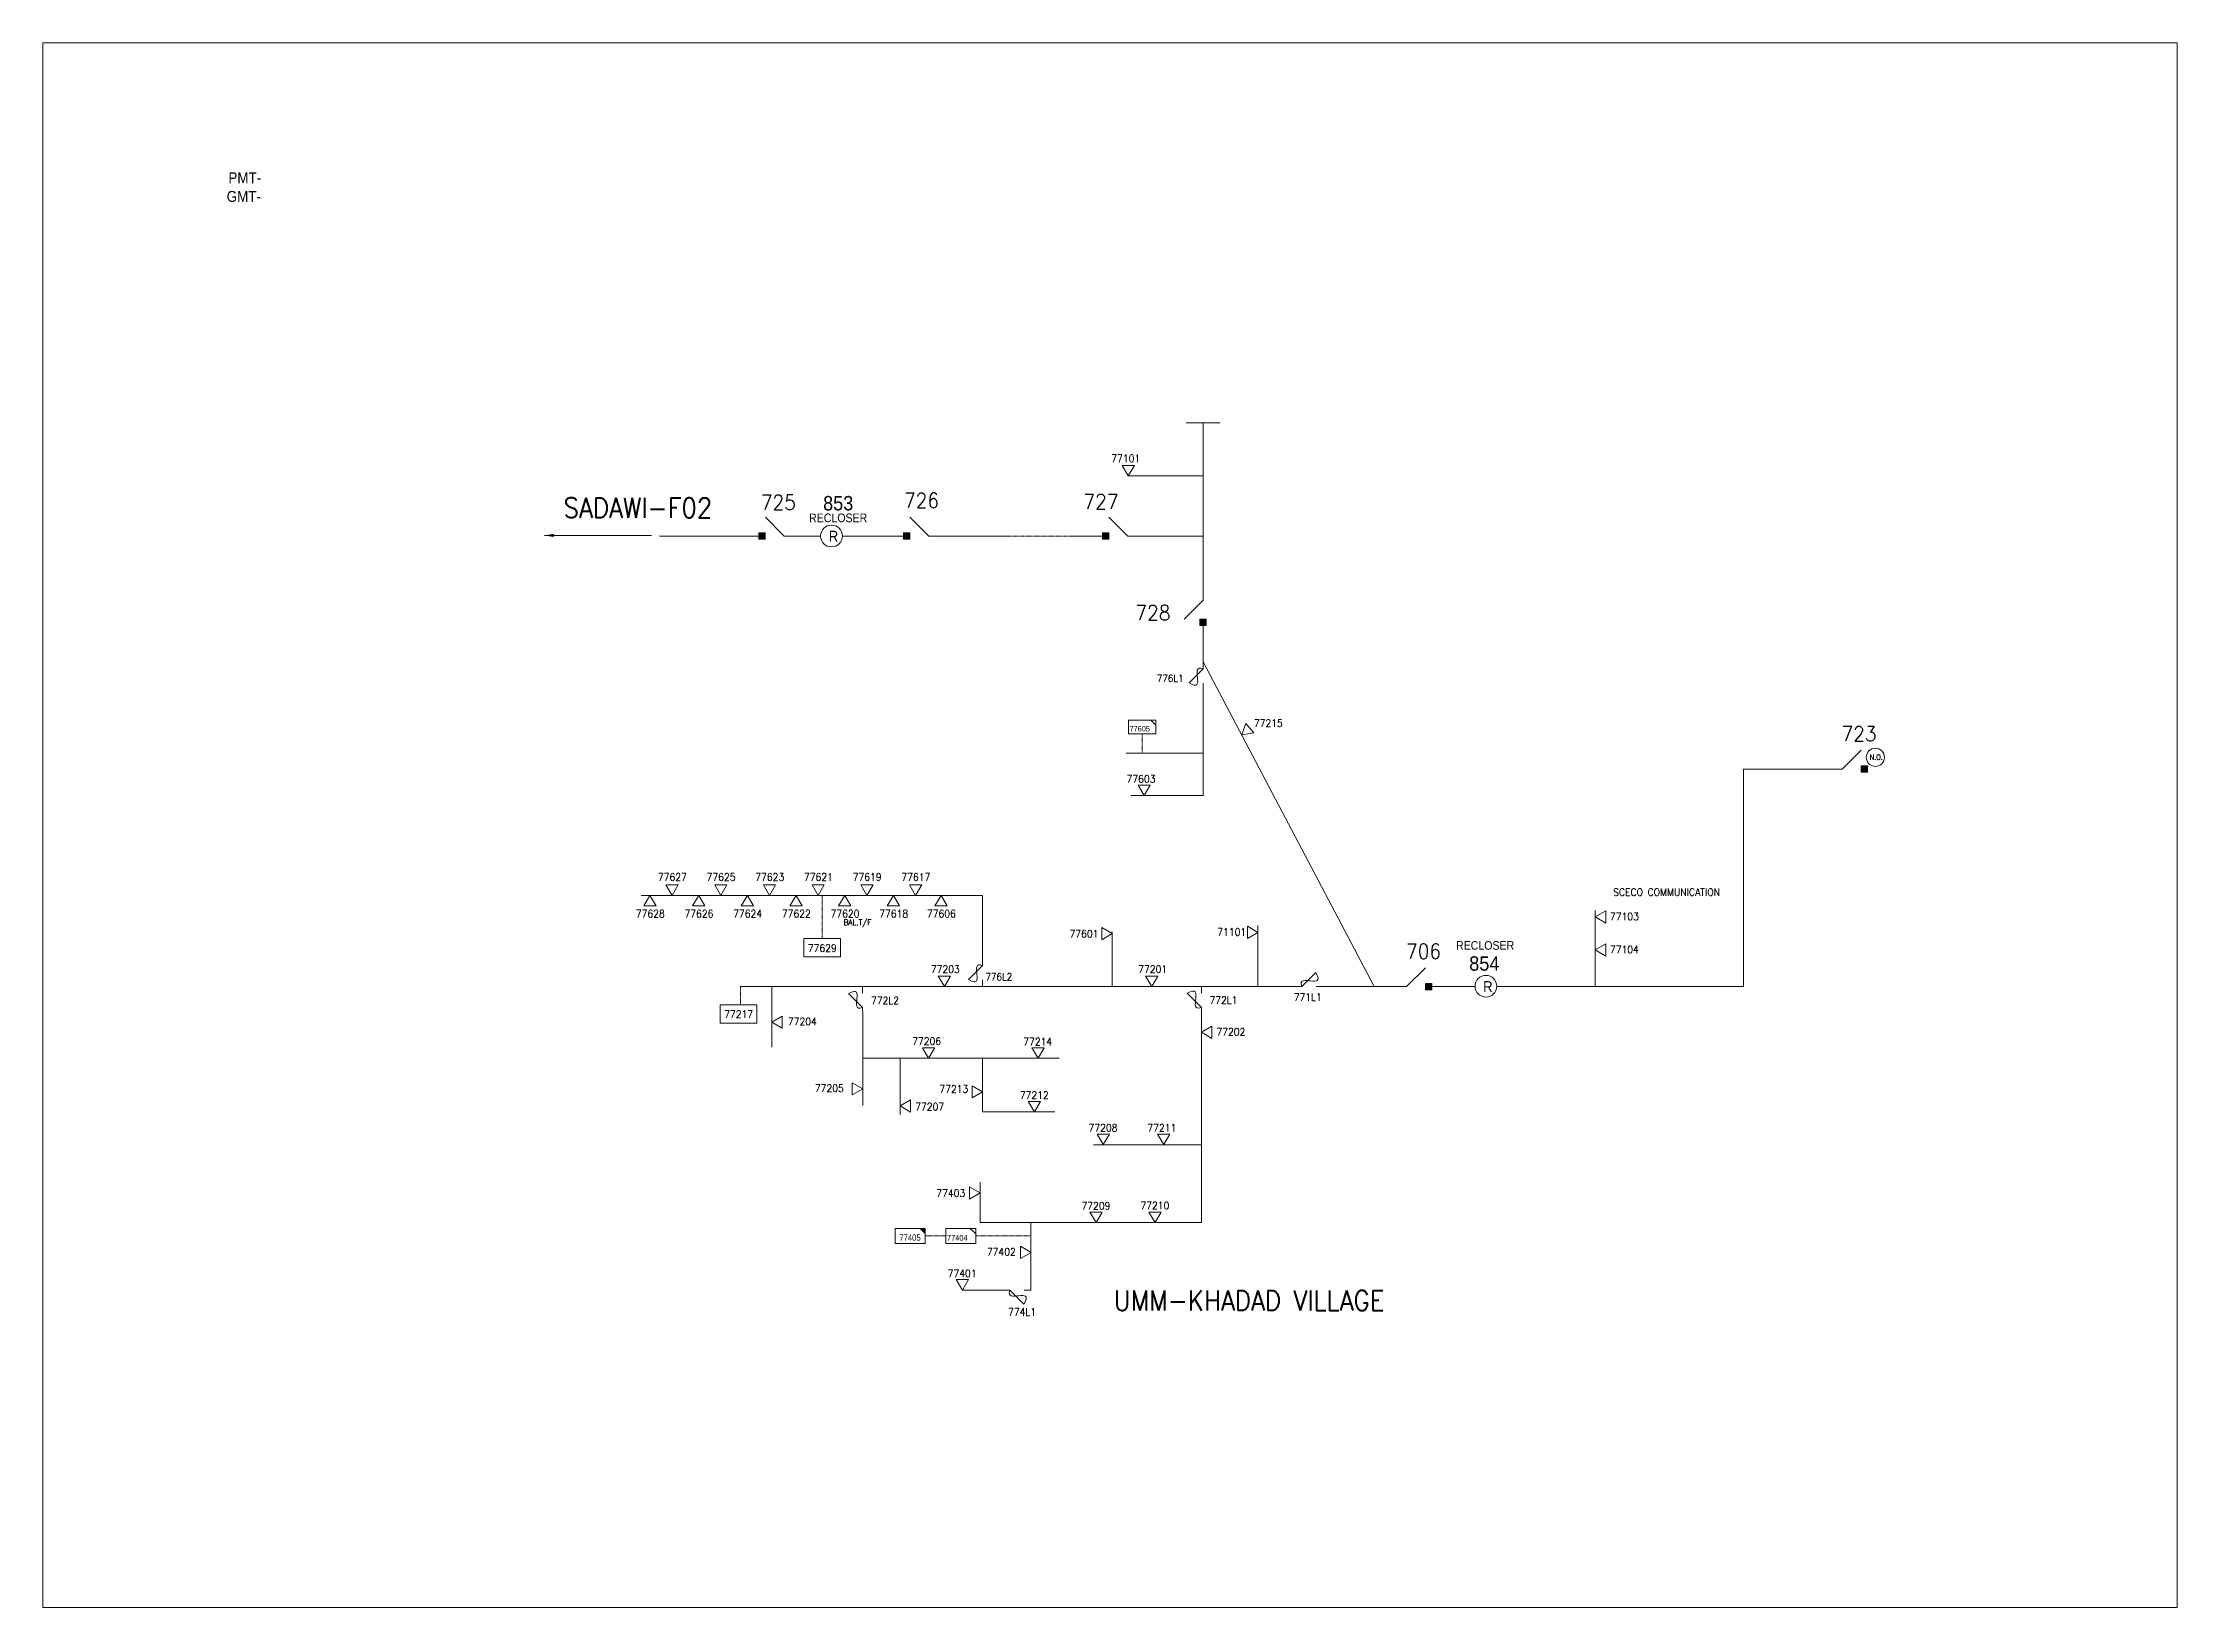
# Model space of a CAD drawing. Header units: metres. Extents: x 65984 to 144644, y -19036 to 23726.
# Drawn here: x 79820 to 81548, y 10341 to 11607 of the extents above; entities that cross this region are included whole.
import ezdxf
from ezdxf.enums import TextEntityAlignment as Align

# ---------------------------------------------------------------- set-up
doc = ezdxf.new("R2010")
doc.units = ezdxf.units.M
doc.header["$MEASUREMENT"] = 0
doc.linetypes.add('DGN Style 3', pattern=[0.013877, 0, -0.013877])
doc.layers.get('0').update_dxf_attribs({"color": 95, "lineweight": 40})
for name, color, linetype, lineweight in [('ABS NUMBER', 112, 'Continuous', 30), ('d_eos no', 121, 'Continuous', 40), ('d_fco text', 95, 'Continuous', 40), ('d_tf no', 6, 'Continuous', 40), ('d_ug cable', 95, 'Continuous', 40), ('d_unit sub', 7, 'Continuous', 40), ('EXI TRANS 3PH', 7, 'Continuous', 0), ('FDR  2  03', 240, 'Continuous', 40), ('FDR  2  05', 154, 'Continuous', 40), ('FDR  2  17', 98, 'Continuous', 40), ('FDR  2  19', 172, 'Continuous', 40), ('FDR  3  01', 30, 'Continuous', 40), ('FDR  3  02', 251, 'Continuous', 40), ('FDR  4  02', 126, 'Continuous', 40), ('O H MAIN FEEDER', 4, 'Continuous', 100), ('REGULATOR', 5, 'Continuous', 40), ('RMU', 30, 'Continuous', 120), ('SECTOR BOUNDARY', 7, 'Continuous', 0), ('SW N O', 114, 'Continuous', 30)]:
    doc.layers.add(name, color=color, linetype=linetype, lineweight=lineweight)
doc.styles.add('Style-ARCHITECTURAL', font='ARCHITECTURAL.shx')
doc.styles.add('Style-Arial', font='arial.ttf')
doc.styles.add('Style-ENGINEERING', font='ENGINEERING.shx')
doc.styles.add('Style-msdefault', font='msdefault.shx')
doc.styles.add('Style-STANDARD', font='STANDARD.shx')
doc.dimstyles.new('AGM', dxfattribs={"dimtxt": 1.3, "dimasz": 1.3, "dimexe": 0.722222, "dimexo": 0.361111, "dimgap": 0.361111, "dimtad": 1, "dimtih": 1, "dimtoh": 1, "dimdec": 1, "dimzin": 12, "dimdsep": 46, "dimtxsty": 'Style-ARCHITECTURAL', "dimcen": 0, "dimclrd": 11, "dimclre": 11, "dimclrt": 7, "dimadec": 4, "dimazin": 3, "dimtfac": 1, "dimtdec": 0, "dimtmove": 0, "dimatfit": 1, "dimfxl": 1, "dimtzin": 12, "dimlwd": 0, "dimlwe": 0, "dimarcsym": 0})

msp = doc.modelspace()

# ---------------------------------------------------------------- texts
at = {"layer": 'ABS NUMBER', "color": 7, "lineweight": 13, "style": 'Style-Arial', "width": 0.9}
for s, p in [('853', (80451.8, 11240.4)), ('854', (80974.7, 10867.8))]:
    msp.add_text(s, height=11.65, dxfattribs=at).set_placement(p, align=Align.TOP_LEFT)
at = {"layer": 'd_eos no', "color": 7, "linetype": 'Continuous', "lineweight": 13, "style": 'Style-Arial', "width": 0.88}
for s, p in [('PMT-', (79970.5, 11502.4)), ('GMT-', (79969.1, 11487.3))]:
    msp.add_text(s, height=8.84, dxfattribs=at).set_placement(p, align=Align.TOP_LEFT)
at = {"layer": 'd_fco text', "color": 6, "linetype": 'Continuous', "lineweight": 13, "style": 'Style-msdefault', "width": 0.916667}
for p in [(80440.4, 11226.2), (80964, 10880.1)]:
    msp.add_text('RECLOSER', height=6.99, dxfattribs=at).set_placement(p, align=Align.TOP_LEFT)
at = {"layer": 'd_tf no', "color": 6, "linetype": 'Continuous', "lineweight": 13, "style": 'Style-msdefault', "width": 0.945946}
for s, height, p in [('77605', 4.31, (80699.8, 11054.2)), ('77404', 4.72, (80552.1, 10642.3))]:
    msp.add_text(s, height=height, dxfattribs=at).set_placement(p, align=Align.TOP_LEFT)
at = {"layer": 'd_tf no', "color": 6, "linetype": 'Continuous', "lineweight": 13, "style": 'Style-msdefault', "width": 0.909091}
msp.add_text('77405', height=5.1, dxfattribs=at).set_placement((80522.1, 10640.1), align=Align.MIDDLE_CENTER)
at = {"layer": 'FDR  3  01', "color": 6, "linetype": 'Continuous', "lineweight": 13, "style": 'Style-STANDARD'}
for s, p in [('725', (80415.5, 11235.2)), ('726', (80531.4, 11236.8)), ('727', (80676.6, 11235.9)), ('728', (80718.7, 11145.9)), ('723', (81290.1, 11047.9)), ('706', (80937.7, 10871.9))]:
    msp.add_text(s, height=12.12, rotation=359.9998, dxfattribs=at).set_placement(p, align=Align.MIDDLE_CENTER)
at = {"layer": 'FDR  3  02', "color": 6, "linetype": 'Continuous', "lineweight": 13, "attachment_point": 5, "rotation": 359.9998, "style": 'Style-STANDARD'}
for s, insert, char_height in [('776L1', (80732.7, 11092.9), 5.73), ('776L2', (80594, 10851.2), 5.73), ('772L2\\P\\P', (80501.9, 10827.1), 5.97), ('772L1\\P\\P', (80775.8, 10827.4), 5.97), ('771L1\\P\\P', (80844, 10829.8), 5.97), ('774L1\\P\\P', (80612.8, 10574.9), 5.97)]:
    msp.add_mtext(s, dxfattribs=dict(at, insert=insert, char_height=char_height))
at = {"layer": 'FDR  4  02', "color": 131, "linetype": 'Continuous', "lineweight": 13, "attachment_point": 5, "rotation": 359.9998, "style": 'Style-STANDARD'}
for s, insert, char_height in [('SADAWI-F02', (80301.9, 11230.8), 15.98), ('UMM-KHADAD VILLAGE', (80796.5, 10589.2), 15.978)]:
    msp.add_mtext(s, dxfattribs=dict(at, insert=insert, char_height=char_height))
at = {"layer": 'RMU', "color": 6, "linetype": 'Continuous', "lineweight": 13, "attachment_point": 5, "style": 'Style-STANDARD'}
for s, insert, char_height, rotation in [('\\H1.04778x;77101', (80696.7, 11270.9), 5.726, 359.9998), ('\\H1.04778x;77215', (80812.1, 11056.5), 5.726, 359.9998), ('\\H1.04778x;77603', (80709.1, 11011.4), 5.726, 359.9998), ('77627', (80329.8, 10932), 6, 359.9998), ('77625', (80369.2, 10932), 6, 359.9998), ('77623', (80408.6, 10932), 6, 359.9998), ('77621', (80448, 10932), 6, 359.9998), ('77619', (80487.4, 10932), 6, 359.9998), ('77617', (80526.8, 10932), 6, 359.9998), ('\\H1.04778x;SCECO COMMUNICATION', (81134.4, 10919.7), 5.726, 359.9998), ('77628', (80311.9, 10902.3), 6, 359.9998), ('77626', (80351.3, 10902.3), 6, 359.9998), ('77624', (80390.7, 10902.3), 6, 359.9998), ('77622', (80430.1, 10902.3), 6, 359.9998), ('77620', (80469.5, 10902.3), 6, 359.9998), ('77618', (80508.9, 10902.3), 6, 359.9998), ('77606', (80547.5, 10902.3), 6, 359.9998), ('\\H1.04778x;77103', (81100.3, 10900.1), 5.726, 359.9998), ('\\H1.04778x;BAL.T/F', (80479.6, 10894.5), 4.487, 0.0077), ('\\H1.04778x;77601', (80662.9, 10886), 5.726, 359.9998), ('\\H1.04778x;71101', (80782.5, 10887.5), 5.726, 359.9998), ('77629', (80451.1, 10874.4), 6, 359.9998), ('77104', (81100.3, 10873.4), 6, 359.9998), ('\\H1.04778x;77203', (80550.7, 10857.3), 5.726, 359.9998), ('\\H1.04778x;77201', (80718.5, 10857.3), 5.726, 359.9998), ('77217', (80383.4, 10820.9), 6, 359.9998), ('\\H1.04778x;77204^J', (80435, 10815), 5.726, 359.9998), ('\\H1.04778x;77206', (80535.6, 10799.1), 5.726, 359.9998), ('\\H1.04778x;77214', (80625.5, 10798.7), 5.726, 359.9998), ('\\H1.04778x;77202', (80781.8, 10806.7), 5.726, 359.9998), ('\\H1.04778x;77205^J', (80456.8, 10761), 5.726, 359.9998), ('\\H1.04778x;77213', (80557.6, 10760.4), 5.726, 359.9998), ('\\H1.04778x;77207^J', (80538, 10746.1), 5.726, 0.0002), ('\\H1.04778x;77212', (80622.7, 10755.4), 5.726, 359.9998), ('\\H1.04778x;77208^J', (80678.3, 10728.9), 5.726, 359.9998), ('\\H1.04778x;77211^J', (80725.9, 10729), 5.726, 359.9998), ('\\H1.04778x;77403^J', (80555.1, 10676), 5.726, 359.9998), ('\\H1.04778x;77209', (80672.6, 10665.9), 5.726, 359.9998), ('\\H1.04778x;77210', (80720.3, 10666.1), 5.726, 359.9998), ('\\H1.04778x;77402^J', (80596, 10628.6), 5.726, 359.9998), ('\\H1.04778x;77401', (80564.3, 10611.1), 5.726, 359.9998)]:
    msp.add_mtext(s, dxfattribs=dict(at, insert=insert, char_height=char_height, rotation=rotation))

# ---------------------------------------------------------------- blocks, each defined once
blk = doc.blocks.new('ABS2')
at = {"color": 0, "linetype": 'ByBlock', "lineweight": -2}
for q in [(-59.8, 87), (0, 0)]:
    blk.add_line((0, 27.2), q, dxfattribs=at)
at = {"color": 0, "linetype": 'ByBlock', "lineweight": -2, "flags": 128}
for points in [[(10, 87.2), (-10, 87.2), (-10, 107.2), (10, 107.2)], [(7.6, 99.3), (7.6, 99.3), (7.6, 99.3), (7.6, 99.3)]]:
    blk.add_lwpolyline(points, close=True, dxfattribs=at)
at = {"color": 0, "linetype": 'ByBlock', "lineweight": -2}
for points in [[(10, 87.2), (-10, 87.2), (10, 107.2), (-10, 107.2)], [(7.6, 99.3), (7.6, 99.3), (7.6, 99.3)]]:
    blk.add_solid(points, dxfattribs=at)
blk = doc.blocks.new('*U1059')
at = {"layer": 'REGULATOR', "color": 7, "linetype": 'Continuous', "lineweight": 13}
blk.add_circle((0, 0.1), 7.56, dxfattribs=at)
at = {"layer": 'ABS NUMBER', "color": 7, "lineweight": 13, "style": 'Style-ENGINEERING', "width": 0.9}
blk.add_text('R', height=7.56, dxfattribs=at).set_placement((-1.9, 3.7), align=Align.TOP_LEFT)
blk = doc.blocks.new('FUSE01')
at = {"color": 0, "linetype": 'ByBlock', "lineweight": -2}
blk.add_line((0, -17.15), (0, -22.55), dxfattribs=at)
at = {"color": 0, "linetype": 'ByBlock', "lineweight": -2, "flags": 128}
blk.add_lwpolyline([(0, 0.05), (0, -5.75), (-11.2, -16.95)], dxfattribs=at)
at = {"color": 0, "linetype": 'ByBlock', "lineweight": -2}
blk.add_open_spline([(-11.2, -16.95), (3.4, -25.35), (-11.6, -1.35), (0, -5.75)], degree=3, dxfattribs=at)
blk = doc.blocks.new('TF_8')
at = {"color": 0, "linetype": 'ByBlock', "lineweight": -2}
blk.add_line((6.3, 4.95), (9.9, 1.35), dxfattribs=at)
blk.add_3dface([(-10.1, 4.95), (9.9, 4.95), (9.9, -5.05), (-10.1, -5.05)], dxfattribs=at)
blk = doc.blocks.new('SS_1_3')
at = {"color": 0, "linetype": 'ByBlock', "lineweight": -2, "ltscale": 500, "flags": 128}
blk.add_lwpolyline([(3475, 2125), (5225, 2125), (5225, 375)], close=True, dxfattribs=at)
at = {"color": 0, "linetype": 'ByBlock', "lineweight": -2, "ltscale": 500, "extrusion": (0, 0, -1)}
blk.add_solid([(-3475, 2125), (-5225, 2125), (-5225, 375)], dxfattribs=at)
at = {"color": 0, "linetype": 'ByBlock', "lineweight": -2, "ltscale": 500}
blk.add_3dface([(-4775, 2125), (5225, 2125), (5225, -2875), (-4775, -2875)], dxfattribs=at)
blk = doc.blocks.new('TRA1_816')
at = {"layer": 'EXI TRANS 3PH', "color": 6, "linetype": 'Continuous', "lineweight": 13, "flags": 128}
blk.add_lwpolyline([(10, -17), (0, 0), (-10, -17)], close=True, dxfattribs=at)
blk = doc.blocks.new('TRA1_815')
at = {"layer": 'EXI TRANS 3PH', "color": 6, "linetype": 'Continuous', "lineweight": 13, "xscale": 1.000046566207833, "yscale": 1.000046566207833, "zscale": 1.000046566207833, "rotation": 180}
blk.add_blockref('TRA1_816', (0, 0), dxfattribs=at)
blk = doc.blocks.new('*U3728')
at = {"layer": 'SW N O', "color": 3, "lineweight": 13, "ltscale": 0.498271, "extrusion": (0, 0, -1)}
blk.add_circle((0, 0), 16.8, dxfattribs=at)
at = {"layer": 'SW N O', "color": 3, "lineweight": 13, "extrusion": (0, 0, -1), "style": 'Style-STANDARD'}
blk.add_text('N.O.', height=9.6, rotation=180, dxfattribs=at).set_placement((-1.7, -0.2), align=Align.MIDDLE_CENTER)

# ---------------------------------------------------------------- linework, layer by layer
at = {"layer": 'd_ug cable', "color": 6, "linetype": 'DGN Style 3', "lineweight": 13}
for p, q in [((80710, 11047.9), (80710, 11032.3)), ((80551.1, 10641.5), (80534.5, 10641.5)), ((80575.3, 10641.5), (80620, 10641.5))]:
    msp.add_line(p, q, dxfattribs=at)
at = {"layer": 'FDR  2  05', "color": 6, "linetype": 'Continuous', "lineweight": 13}
for p, q in [((80759.3, 11256.6), (80698.7, 11256.6)), ((80759.3, 11084.2), (80759.3, 10997.9)), ((80759.3, 11032.3), (80697.1, 11032.3)), ((80759.3, 10997.9), (80700.8, 10997.9)), ((80580.8, 10917.1), (80304.5, 10917.1)), ((80580.8, 10866.3), (80580.8, 10917.1)), ((81076.7, 10843.3), (81076.7, 10905)), ((80685.7, 10843.9), (80685.7, 10887.6)), ((80803.6, 10843.3), (80803.6, 10892.6)), ((80410.3, 10843.3), (80410.3, 10794.2)), ((80483.8, 10820.3), (80483.8, 10747.1)), ((80757.9, 10821.2), (80757.9, 10652.3)), ((80642.8, 10785.3), (80483.8, 10785.3)), ((80514.1, 10785.3), (80514.1, 10739.8)), ((80580.9, 10785.3), (80580.9, 10741.8)), ((80639.3, 10741.8), (80580.9, 10741.8)), ((80670.7, 10715.3), (80757.9, 10715.3)), ((80578.8, 10652.3), (80578.8, 10685.1)), ((80578.8, 10652.3), (80757.9, 10652.3)), ((80620, 10652.3), (80620, 10597.6)), ((80564.5, 10597.6), (80597.7, 10597.6))]:
    msp.add_line(p, q, dxfattribs=at)
at = {"layer": 'FDR  2  17', "color": 6, "linetype": 'Continuous', "lineweight": 13, "flags": 128}
for points in [[(80436.1, 10882.1), (80465.8, 10882.1), (80465.8, 10867.3), (80436.1, 10867.3)], [(80368.4, 10828.6), (80398.1, 10828.6), (80398.1, 10813.8), (80368.4, 10813.8)]]:
    msp.add_lwpolyline(points, close=True, dxfattribs=at)
at = {"layer": 'FDR  2  19', "color": 6, "linetype": 'DGN Style 3', "lineweight": 13}
for p, q in [((80655.1, 11208), (80601.3, 11208)), ((80450.9, 10917.1), (80450.9, 10882.1)), ((80384.8, 10843.3), (80384.8, 10828.6))]:
    msp.add_line(p, q, dxfattribs=at)
at = {"layer": 'O H MAIN FEEDER', "color": 6, "lineweight": 13, "ltscale": 0.608858}
for p, q in [((80772.9, 11299.7), (80745.7, 11299.7)), ((80759.3, 11299.7), (80759.3, 11274.9)), ((80759.3, 11274.9), (80759.3, 11162.9)), ((80319.4, 11208), (80399.9, 11208)), ((80427.2, 11208), (80449.6, 11208)), ((80467.4, 11208), (80516.5, 11208)), ((80542.9, 11208), (80601.3, 11208)), ((80655, 11208), (80671.7, 11208)), ((80655, 11208), (80678, 11208)), ((80701.2, 11208), (80759.3, 11208)), ((80759.3, 11135.7), (80759.3, 11106.1)), ((80759.3, 11106.1), (80897.7, 10843.3)), ((80384.8, 10843.3), (80690.1, 10843.3)), ((80690.1, 10843.3), (80833.9, 10843.3)), ((80856.2, 10843.3), (80917.4, 10843.3)), ((80944.4, 10843.3), (80979.4, 10843.3)), ((80997, 10843.3), (81196.6, 10843.3))]:
    msp.add_line(p, q, dxfattribs=at)
at = {"layer": 'O H MAIN FEEDER', "color": 140, "lineweight": 13, "ltscale": 0.498271, "flags": 128}
msp.add_lwpolyline([(79820.2, 10340.8), (79820.2, 11607.3), (81547.7, 11607.3), (81547.7, 10340.8)], close=True, dxfattribs=at)
at = {"layer": 'O H MAIN FEEDER', "color": 6, "lineweight": 13, "ltscale": 0.608858, "flags": 128}
msp.add_lwpolyline([(81269.6, 11019.4), (81196.6, 11019.4), (81196.6, 10843.3)], dxfattribs=at)

# ---------------------------------------------------------------- block references
at = {"layer": 'd_unit sub', "color": 6, "linetype": 'Continuous', "lineweight": 13, "zscale": 0.8535245333131425, "rotation": 359.9999999999999}
for p, xscale, yscale in [((80710.1, 11053.5), 1.10656324850443, 1.10656324850443), ((80563.3, 10641.5), 1.211332366728793, 1.211332366728793)]:
    msp.add_blockref('TF_8', p, dxfattribs=dict(at, xscale=xscale, yscale=yscale))
at = {"layer": 'd_unit sub', "color": 6, "linetype": 'Continuous', "lineweight": 13, "xscale": 0.002422098090113213, "yscale": 0.002422098090113213, "zscale": 0.004882160330551175}
msp.add_blockref('SS_1_3', (80521.8, 10642.4), dxfattribs=at)
at = {"layer": 'EXI TRANS 3PH', "color": 6, "linetype": 'Continuous', "lineweight": 13}
for p, xscale, yscale, zscale, rotation in [((80698.7, 11256.6), 0.4968865609899068, 0.4979720157703996, 0.4968865609899068, 359.9998128257428), ((80329.5, 10917.1), 0.4970941475059052, 0.4970941475059052, 0.4970941475059052, 4.46160565829156e-12), ((80369, 10917.1), 0.4970941475059052, 0.4970941475059052, 0.4970941475059052, 4.46160565829156e-12), ((80408.4, 10917.1), 0.4970941475059052, 0.4970941475059052, 0.4970941475059052, 4.46160565829156e-12), ((80447.8, 10917.1), 0.4970941475059052, 0.4970941475059052, 0.4970941475059052, 4.46160565829156e-12), ((80487.2, 10917.1), 0.4970941475059052, 0.4970941475059052, 0.4970941475059052, 4.46160565829156e-12), ((80526.6, 10917.1), 0.4970941475059052, 0.4970941475059052, 0.4970941475059052, 4.46160565829156e-12), ((80410.3, 10814.5), 0.4970941475059044, 0.4970941475059044, 0.4970941475059044, 270.0000000000255), ((80514.1, 10746.7), 0.4970941475059045, 0.4970941475059045, 0.4970941475059045, 270.0003743485146)]:
    msp.add_blockref('TRA1_815', p, dxfattribs=dict(at, xscale=xscale, yscale=yscale, zscale=zscale, rotation=rotation))
at = {"layer": 'EXI TRANS 3PH', "color": 6, "linetype": 'Continuous', "lineweight": 13, "extrusion": (0, 0, -1)}
for p, xscale, yscale, zscale, rotation in [((-80790.7, 11047), 0.4970941475059046, 0.4970941475059046, 0.4970941475059046, 50.00037434851455), ((-80711.6, 10997.9), 0.4970941475059051, 0.4970941475059051, 0.4970941475059051, 0.0003743485146206858), ((-80311.6, 10917.1), 0.4970941475059051, 0.4970941475059051, 0.4970941475059051, 180.0003743485146), ((-80351.1, 10917.1), 0.4970941475059051, 0.4970941475059051, 0.4970941475059051, 180.0003743485146), ((-80390.5, 10917.1), 0.4970941475059051, 0.4970941475059051, 0.4970941475059051, 180.0003743485146), ((-80429.9, 10917.1), 0.4970941475059051, 0.4970941475059051, 0.4970941475059051, 180.0003743485146), ((-80469.3, 10917.1), 0.4970941475059051, 0.4970941475059051, 0.4970941475059051, 180.0003743485146), ((-80508.7, 10917.1), 0.4970941475059051, 0.4970941475059051, 0.4970941475059051, 180.0003743485146), ((-80547.2, 10917.1), 0.4970941475059051, 0.4970941475059051, 0.4970941475059051, 180.0003743485146), ((-81076.7, 10899.7), 0.4970941475059045, 0.4970941475059045, 0.4970941475059045, 90.00037434851458), ((-80685.7, 10886.2), 0.4970941475059045, 0.4970941475059045, 0.4970941475059045, 270.0003743485146), ((-80803.6, 10887.1), 0.4970941475059045, 0.4970941475059045, 0.4970941475059045, 270.0003743485146), ((-81076.7, 10873), 0.4970941475059045, 0.4970941475059045, 0.4970941475059045, 90.00037434851458), ((-80550, 10843.3), 0.4970941475059051, 0.4970941475059051, 0.4970941475059051, 0.0003743485146206858), ((-80717.8, 10843.3), 0.4970941475059051, 0.4970941475059051, 0.4970941475059051, 0.0003743485146206858), ((-80757.9, 10806.3), 0.4970941475059045, 0.4970941475059045, 0.4970941475059045, 90.00037434851458), ((-80537.2, 10785.3), 0.4970941475059051, 0.4970941475059051, 0.4970941475059051, 0.0003743485146206858), ((-80625.7, 10785.3), 0.4970941475059051, 0.4970941475059051, 0.4970941475059051, 0.0003743485146206858), ((-80483.8, 10760.5), 0.4970941475059045, 0.4970941475059045, 0.4970941475059045, 270.0003743485146), ((-80580.9, 10758.1), 0.4970941475059045, 0.4970941475059045, 0.4970941475059045, 270.0003743485146), ((-80622.8, 10741.8), 0.4970941475059051, 0.4970941475059051, 0.4970941475059051, 0.0003743485146206858), ((-80678.5, 10715.4), 0.4970941475059051, 0.4970941475059051, 0.4970941475059051, 0.0003743485146206858), ((-80727.5, 10715.4), 0.4970941475059051, 0.4970941475059051, 0.4970941475059051, 0.0003743485146206858), ((-80578.8, 10676.2), 0.4970941475059045, 0.4970941475059045, 0.4970941475059045, 270.0003743485146), ((-80672.7, 10652.3), 0.4970941475059051, 0.4970941475059051, 0.4970941475059051, 0.0003743485146206858), ((-80720.4, 10652.3), 0.4970941475059051, 0.4970941475059051, 0.4970941475059051, 0.0003743485146206858), ((-80620.1, 10628.1), 0.4970941475059045, 0.4970941475059045, 0.4970941475059045, 270.0003743485146), ((-80564.5, 10597.6), 0.4970941475059051, 0.4970941475059051, 0.4970941475059051, 0.0003743485146206858)]:
    msp.add_blockref('TRA1_815', p, dxfattribs=dict(at, xscale=xscale, yscale=yscale, zscale=zscale, rotation=rotation))
at = {"layer": 'FDR  2  03', "color": 6, "linetype": 'Continuous', "lineweight": 13, "zscale": 0.4372802680991657}
for p, xscale, yscale, rotation in [((80427.2, 11208), 0.2546727757761581, -0.2546727757761594, 269.9998128257428), ((80544.2, 11208), 0.2546727757761581, -0.2546727757761594, 269.9998128257428), ((80705.3, 11208), 0.2546727757761581, -0.2546727757761594, 269.9998128257428), ((80759.3, 11162.9), 0.2546727757761583, -0.2546727757761593, 359.9998128257428), ((81269.6, 11019.4), 0.2546727757761581, 0.2546727757761581, 270.0001871742572), ((80917.1, 10843.3), 0.2546727757761581, 0.2546727757761581, 270.0001871742572)]:
    msp.add_blockref('ABS2', p, dxfattribs=dict(at, xscale=xscale, yscale=yscale, rotation=rotation))
at = {"layer": 'FDR  2  05', "color": 6, "linetype": 'Continuous', "lineweight": 13, "zscale": 1.745354451024874}
for p, xscale, yscale, rotation in [((80759.3, 11106.3), 1.016497416377759, 1.016497416377759, 359.9996256514858), ((80580.8, 10866.2), 1.01649741637776, 1.01649741637776, 1.395665656622748e-11), ((80833.3, 10843.3), 1.016497416377758, -1.016497416377775, 269.9997883353001), ((80483.8, 10820.4), 1.016497416377758, -1.016497416377774, 0.3723117423541147), ((80757.9, 10820.6), 1.016497416377759, -1.016497416377774, 0.000374348514168501), ((80597.1, 10597.6), 1.016497416377758, 1.016497416377758, 89.99962565148584)]:
    msp.add_blockref('FUSE01', p, dxfattribs=dict(at, xscale=xscale, yscale=yscale, rotation=rotation))
at = {"layer": 'REGULATOR', "color": 7, "linetype": 'Continuous', "lineweight": 13, "xscale": 1.164803419478348, "yscale": 1.164803419478348, "zscale": 1.164803419478348}
for p in [(80458.6, 11207.9), (80988.2, 10843.4)]:
    msp.add_blockref('*U1059', p, dxfattribs=at)
at = {"layer": 'SW N O', "color": 3, "lineweight": 13, "extrusion": (0, 0, -1), "xscale": 0.4382041706076676, "yscale": 0.4382041706076676, "zscale": 0.4382041706076676, "rotation": 180}
msp.add_blockref('*U3728', (-81303.4, 11028.9), dxfattribs=at)

msp.set_redraw_order([(e.dxf.handle, doc.entitydb.next_handle()) for e in msp.query("TEXT MTEXT ATTDEF DIMENSION ARC_DIMENSION")])  # texts and dimensions are drawn at this point

# ---------------------------------------------------------------- leaders
at = {"layer": 'SECTOR BOUNDARY', "color": 11, "lineweight": 13}
msp.add_leader([(80226.3, 11208.5), (80312.9, 11208.5)], dimstyle='AGM', override={"dimtxt": 2.6, "dimasz": 7.8, "dimgap": 1.3, "dimlwd": 13}, dxfattribs=at)

doc.saveas('drawing.dxf')
